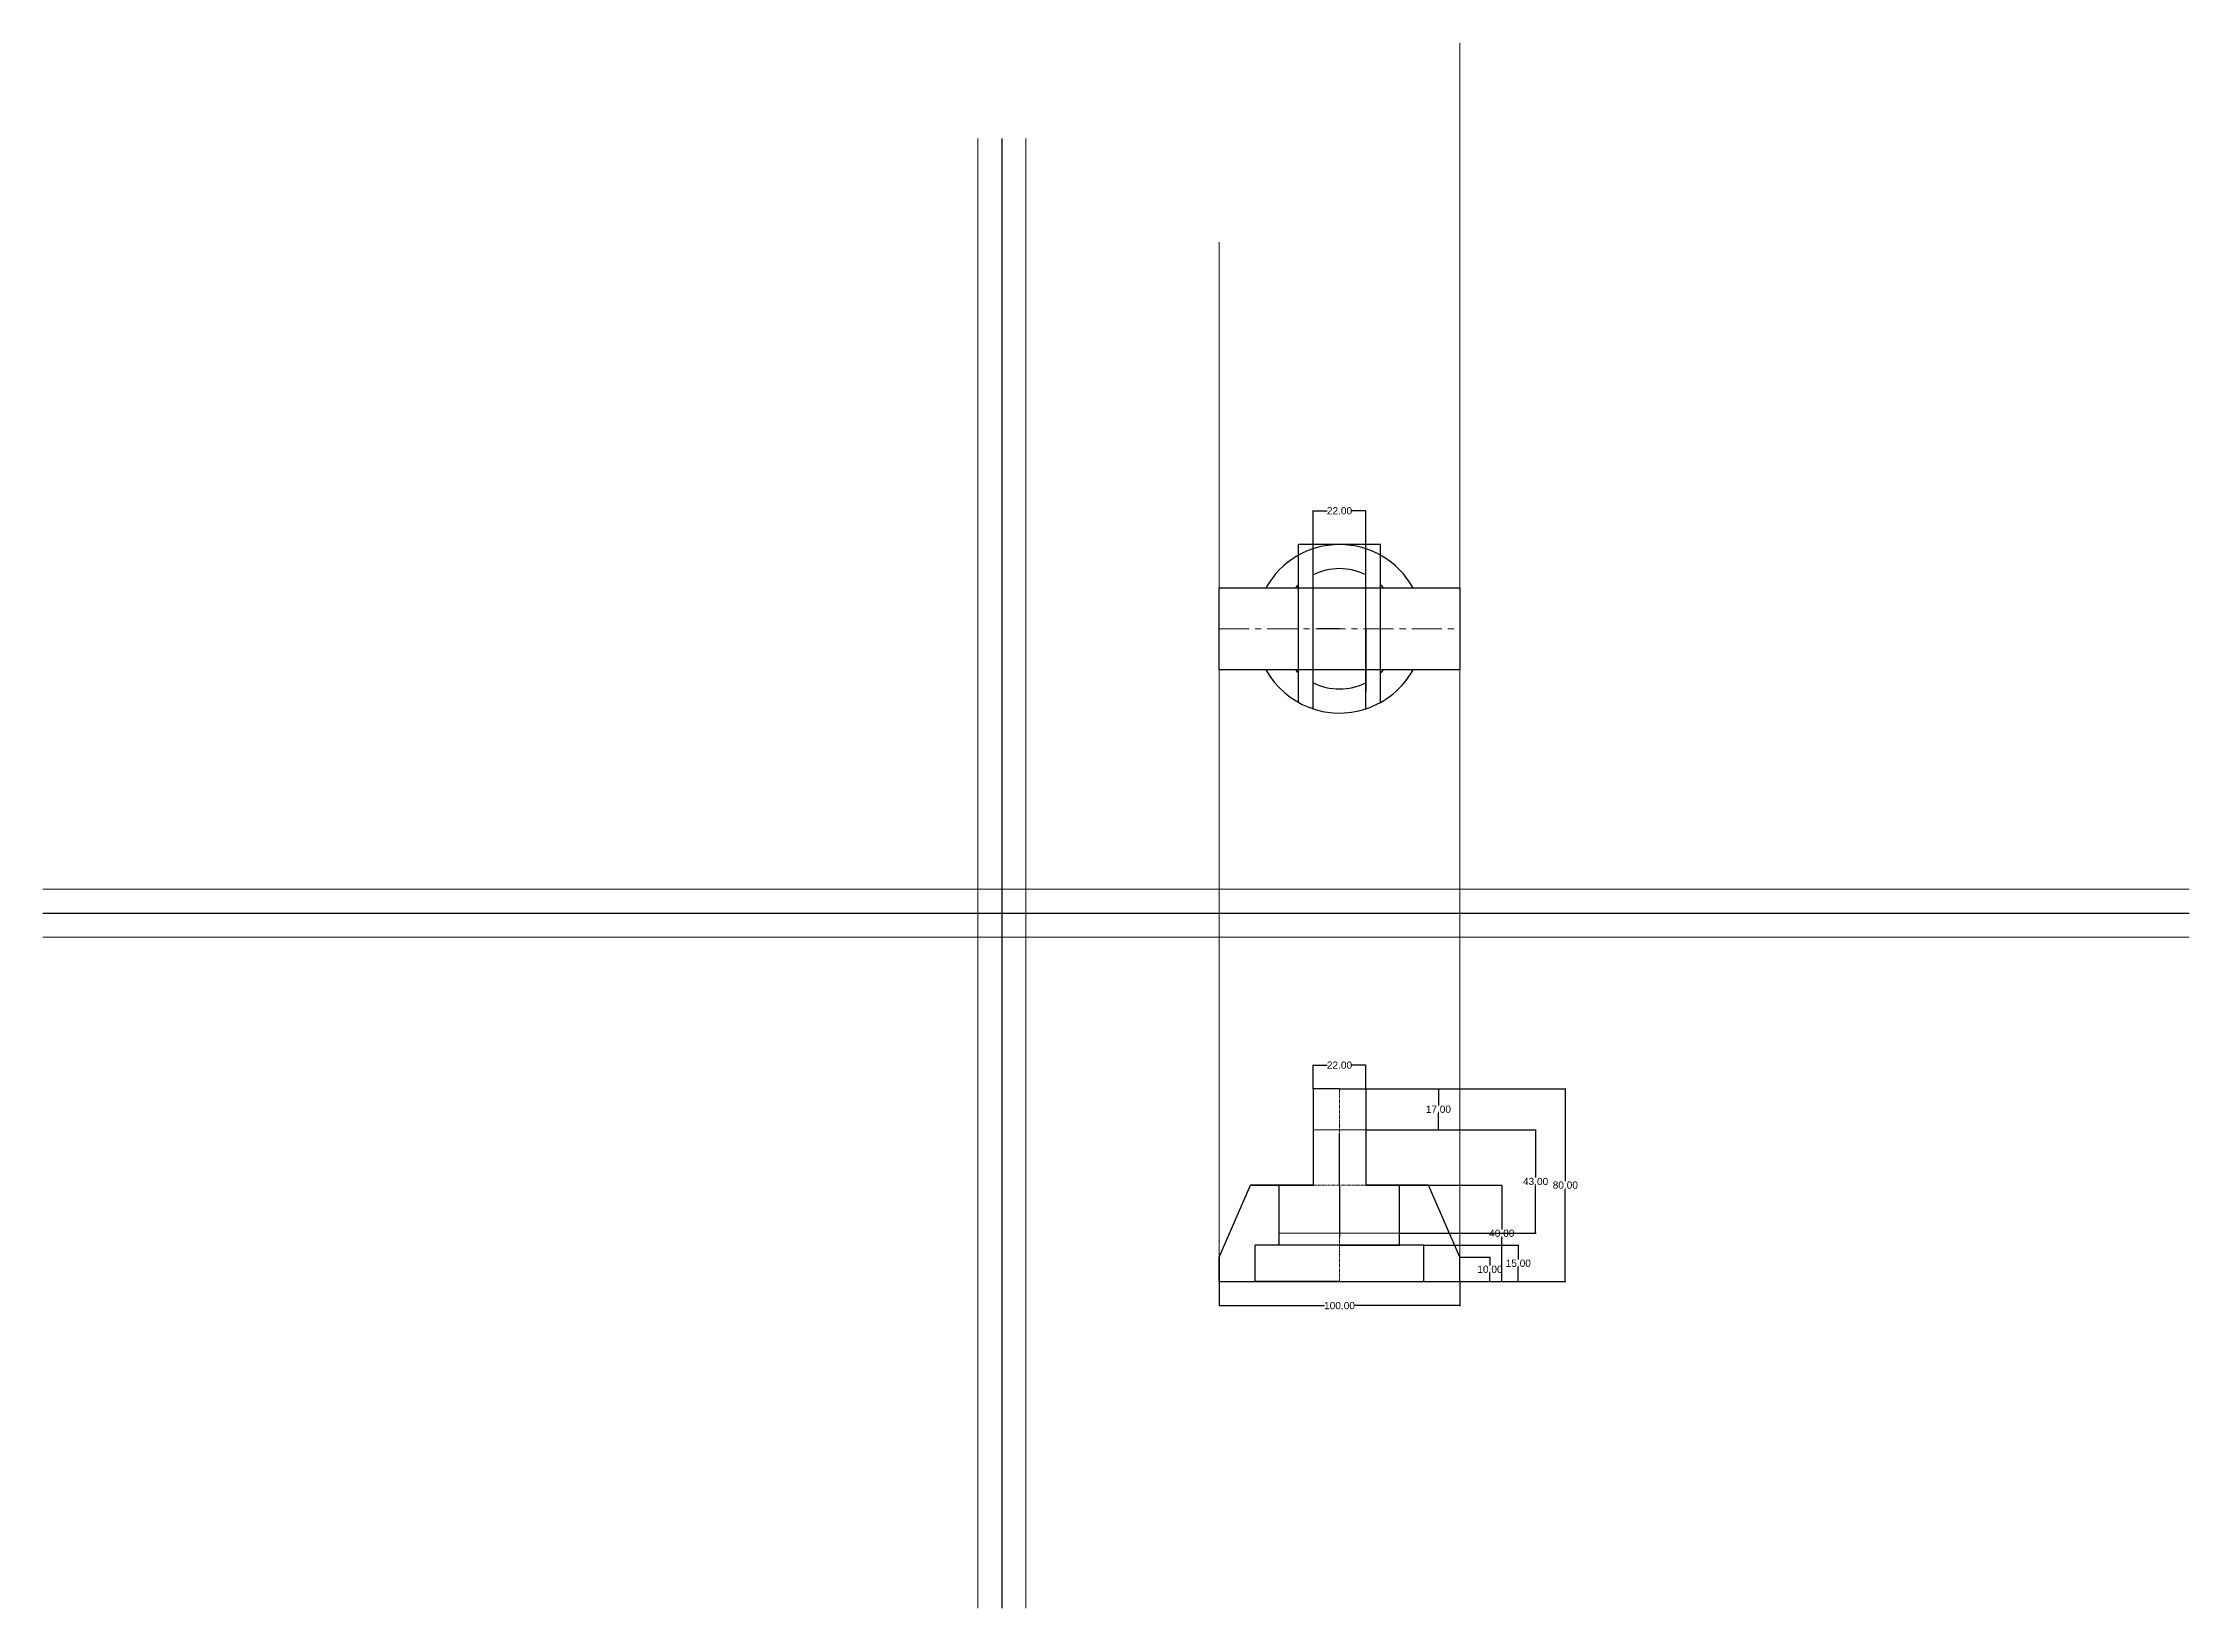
# Model space of a CAD drawing. Header units: millimetres. Extents: x -6852 to 59965, y -10230 to 31776.
# Drawn here: x 9074 to 9965, y -3437 to -2787 of the extents above; entities that cross this region are included whole.
import ezdxf

# ---------------------------------------------------------------- set-up
doc = ezdxf.new("R2010")
doc.units = ezdxf.units.MM
doc.header["$MEASUREMENT"] = 0
doc.linetypes.add('CENTER', pattern=[2, 1.25, -0.25, 0.25, -0.25])
doc.linetypes.add('HIDDEN', pattern=[0.375, 0.25, -0.125])
for name, color, linetype, lineweight in [('Center Line', 132, 'CENTER', 18), ('Dimension Line', 53, 'Continuous', 15), ('Hidden Lines', 10, 'HIDDEN', 13), ('Object line', 7, 'Continuous', 25)]:
    doc.layers.add(name, color=color, linetype=linetype, lineweight=lineweight)
doc.layers.add('Projection Line', color=7, linetype='Continuous', lineweight=9, transparency=0.75)
doc.styles.get("Standard").update_dxf_attribs({"font": 'arial.ttf'})
doc.dimstyles.get("Standard").update_dxf_attribs({"dimtxt": 3, "dimasz": 0.18, "dimexe": 0.18, "dimexo": 0.0625, "dimgap": 0.09, "dimtad": 0, "dimtih": 1, "dimtoh": 1, "dimzin": 0, "dimdsep": 46, "dimtxsty": 'Standard', "dimcen": 0.09, "dimadec": 0, "dimazin": 0, "dimtfac": 1, "dimtofl": 0, "dimtmove": 0, "dimatfit": 3, "dimfxl": 1, "dimtolj": 1, "dimtzin": 0, "dimarcsym": 0})

msp = doc.modelspace()

# ---------------------------------------------------------------- blocks, each defined once
blk = doc.blocks.new('*D230')
at = {"layer": 'Defpoints', "color": 0, "transparency": 16777216}
for p in [(9562.25, -3301.41), (9662.25, -3301.41), (9662.25, -3311.49)]:
    blk.add_point(p, dxfattribs=at)
at = {"layer": 'Dimension Line', "color": 0, "lineweight": -2, "transparency": 16777216}
for p, q in [((9562.25, -3301.47), (9562.25, -3311.67)), ((9662.25, -3301.47), (9662.25, -3311.67)), ((9562.43, -3311.49), (9606.08, -3311.49)), ((9662.07, -3311.49), (9618.42, -3311.49))]:
    blk.add_line(p, q, dxfattribs=at)
at = {"layer": 'Dimension Line', "color": 0, "transparency": 16777216}
for points in [[(9562.43, -3311.46), (9562.43, -3311.52), (9562.25, -3311.49)], [(9662.07, -3311.46), (9662.07, -3311.52), (9662.25, -3311.49)]]:
    blk.add_solid(points, dxfattribs=at)
at = {"layer": 'Dimension Line', "color": 0, "transparency": 16777216, "insert": (9612.25, -3311.49), "char_height": 3, "attachment_point": 5}
blk.add_mtext('\\A1;100.00', dxfattribs=at)
blk = doc.blocks.new('*D231')
at = {"layer": 'Defpoints', "color": 0, "transparency": 16777216}
for p in [(9647.25, -3286.41), (9647.25, -3301.41), (9686.54, -3301.41)]:
    blk.add_point(p, dxfattribs=at)
at = {"layer": 'Dimension Line', "color": 0, "lineweight": -2, "transparency": 16777216}
for p, q in [((9647.31, -3286.41), (9686.72, -3286.41)), ((9686.54, -3286.59), (9686.54, -3292.29)), ((9686.54, -3301.23), (9686.54, -3295.53)), ((9647.31, -3301.41), (9686.72, -3301.41))]:
    blk.add_line(p, q, dxfattribs=at)
at = {"layer": 'Dimension Line', "color": 0, "transparency": 16777216}
for points in [[(9686.51, -3286.59), (9686.57, -3286.59), (9686.54, -3286.41)], [(9686.51, -3301.23), (9686.57, -3301.23), (9686.54, -3301.41)]]:
    blk.add_solid(points, dxfattribs=at)
at = {"layer": 'Dimension Line', "color": 0, "transparency": 16777216, "insert": (9686.54, -3293.91), "char_height": 3, "attachment_point": 5}
blk.add_mtext('\\A1;15.00', dxfattribs=at)
blk = doc.blocks.new('*D232')
at = {"layer": 'Defpoints', "color": 0, "transparency": 16777216}
for p in [(9623.25, -3221.41), (9662.25, -3301.41), (9706.08, -3301.41)]:
    blk.add_point(p, dxfattribs=at)
at = {"layer": 'Dimension Line', "color": 0, "lineweight": -2, "transparency": 16777216}
for p, q in [((9623.31, -3221.41), (9706.26, -3221.41)), ((9706.08, -3221.59), (9706.08, -3259.79)), ((9706.08, -3301.23), (9706.08, -3263.03)), ((9662.31, -3301.41), (9706.26, -3301.41))]:
    blk.add_line(p, q, dxfattribs=at)
at = {"layer": 'Dimension Line', "color": 0, "transparency": 16777216}
for points in [[(9706.05, -3221.59), (9706.11, -3221.59), (9706.08, -3221.41)], [(9706.05, -3301.23), (9706.11, -3301.23), (9706.08, -3301.41)]]:
    blk.add_solid(points, dxfattribs=at)
at = {"layer": 'Dimension Line', "color": 0, "transparency": 16777216, "insert": (9706.08, -3261.41), "char_height": 3, "attachment_point": 5}
blk.add_mtext('\\A1;80.00', dxfattribs=at)
blk = doc.blocks.new('*D233')
at = {"layer": 'Defpoints', "color": 0, "transparency": 16777216}
for p in [(9623.25, -3211.58), (9601.25, -3221.41), (9623.25, -3221.41)]:
    blk.add_point(p, dxfattribs=at)
at = {"layer": 'Dimension Line', "color": 0, "lineweight": -2, "transparency": 16777216}
for p, q in [((9601.25, -3221.35), (9601.25, -3211.4)), ((9601.43, -3211.58), (9607.07, -3211.58)), ((9623.07, -3211.58), (9617.42, -3211.58)), ((9623.25, -3221.35), (9623.25, -3211.4))]:
    blk.add_line(p, q, dxfattribs=at)
at = {"layer": 'Dimension Line', "color": 0, "transparency": 16777216}
for points in [[(9601.43, -3211.55), (9601.43, -3211.61), (9601.25, -3211.58)], [(9623.07, -3211.55), (9623.07, -3211.61), (9623.25, -3211.58)]]:
    blk.add_solid(points, dxfattribs=at)
at = {"layer": 'Dimension Line', "color": 0, "transparency": 16777216, "insert": (9612.25, -3211.58), "char_height": 3, "attachment_point": 5}
blk.add_mtext('\\A1;22.00', dxfattribs=at)
blk = doc.blocks.new('*D234')
at = {"layer": 'Defpoints', "color": 0, "transparency": 16777216}
for p in [(9662.25, -3291.41), (9662.25, -3301.41), (9674.77, -3301.41)]:
    blk.add_point(p, dxfattribs=at)
at = {"layer": 'Dimension Line', "color": 0, "lineweight": -2, "transparency": 16777216}
for p, q in [((9662.31, -3291.41), (9674.95, -3291.41)), ((9674.77, -3291.59), (9674.77, -3294.79)), ((9674.77, -3301.23), (9674.77, -3298.03)), ((9662.31, -3301.41), (9674.95, -3301.41))]:
    blk.add_line(p, q, dxfattribs=at)
at = {"layer": 'Dimension Line', "color": 0, "transparency": 16777216}
for points in [[(9674.74, -3291.59), (9674.8, -3291.59), (9674.77, -3291.41)], [(9674.74, -3301.23), (9674.8, -3301.23), (9674.77, -3301.41)]]:
    blk.add_solid(points, dxfattribs=at)
at = {"layer": 'Dimension Line', "color": 0, "transparency": 16777216, "insert": (9674.77, -3296.41), "char_height": 3, "attachment_point": 5}
blk.add_mtext('\\A1;10.00', dxfattribs=at)
blk = doc.blocks.new('*D235')
at = {"layer": 'Defpoints', "color": 0, "transparency": 16777216}
for p in [(9649.25, -3261.41), (9662.25, -3301.41), (9679.68, -3301.41)]:
    blk.add_point(p, dxfattribs=at)
at = {"layer": 'Dimension Line', "color": 0, "lineweight": -2, "transparency": 16777216}
for p, q in [((9649.31, -3261.41), (9679.86, -3261.41)), ((9679.68, -3261.59), (9679.68, -3279.79)), ((9679.68, -3301.23), (9679.68, -3283.03)), ((9662.31, -3301.41), (9679.86, -3301.41))]:
    blk.add_line(p, q, dxfattribs=at)
at = {"layer": 'Dimension Line', "color": 0, "transparency": 16777216}
for points in [[(9679.65, -3261.59), (9679.71, -3261.59), (9679.68, -3261.41)], [(9679.65, -3301.23), (9679.71, -3301.23), (9679.68, -3301.41)]]:
    blk.add_solid(points, dxfattribs=at)
at = {"layer": 'Dimension Line', "color": 0, "transparency": 16777216, "insert": (9679.68, -3281.41), "char_height": 3, "attachment_point": 5}
blk.add_mtext('\\A1;40.00', dxfattribs=at)
blk = doc.blocks.new('*D236')
at = {"layer": 'Defpoints', "color": 0, "transparency": 16777216}
for p in [(9623.25, -3238.41), (9637.25, -3281.41), (9693.73, -3281.41)]:
    blk.add_point(p, dxfattribs=at)
at = {"layer": 'Dimension Line', "color": 0, "lineweight": -2, "transparency": 16777216}
for p, q in [((9623.31, -3238.41), (9693.91, -3238.41)), ((9693.73, -3238.59), (9693.73, -3258.29)), ((9693.73, -3281.23), (9693.73, -3261.53)), ((9637.31, -3281.41), (9693.91, -3281.41))]:
    blk.add_line(p, q, dxfattribs=at)
at = {"layer": 'Dimension Line', "color": 0, "transparency": 16777216}
for points in [[(9693.7, -3238.59), (9693.76, -3238.59), (9693.73, -3238.41)], [(9693.7, -3281.23), (9693.76, -3281.23), (9693.73, -3281.41)]]:
    blk.add_solid(points, dxfattribs=at)
at = {"layer": 'Dimension Line', "color": 0, "transparency": 16777216, "insert": (9693.73, -3259.91), "char_height": 3, "attachment_point": 5}
blk.add_mtext('\\A1;43.00', dxfattribs=at)
blk = doc.blocks.new('*D237')
at = {"layer": 'Defpoints', "color": 0, "transparency": 16777216}
for p in [(9623.25, -3221.41), (9623.25, -3238.41), (9653.34, -3238.41)]:
    blk.add_point(p, dxfattribs=at)
at = {"layer": 'Dimension Line', "color": 0, "lineweight": -2, "transparency": 16777216}
for p, q in [((9623.31, -3221.41), (9653.52, -3221.41)), ((9653.34, -3221.59), (9653.34, -3228.29)), ((9653.34, -3238.23), (9653.34, -3231.53)), ((9623.31, -3238.41), (9653.52, -3238.41))]:
    blk.add_line(p, q, dxfattribs=at)
at = {"layer": 'Dimension Line', "color": 0, "transparency": 16777216}
for points in [[(9653.31, -3221.59), (9653.37, -3221.59), (9653.34, -3221.41)], [(9653.31, -3238.23), (9653.37, -3238.23), (9653.34, -3238.41)]]:
    blk.add_solid(points, dxfattribs=at)
at = {"layer": 'Dimension Line', "color": 0, "transparency": 16777216, "insert": (9653.34, -3229.91), "char_height": 3, "attachment_point": 5}
blk.add_mtext('\\A1;17.00', dxfattribs=at)
blk = doc.blocks.new('*D238')
at = {"layer": 'Defpoints', "color": 0, "transparency": 16777216}
for p in [(9623.25, -2981.27), (9601.25, -2997.07), (9623.25, -2997.07)]:
    blk.add_point(p, dxfattribs=at)
at = {"layer": 'Object line', "color": 0, "lineweight": -2, "transparency": 16777216}
for p, q in [((9601.25, -2997.01), (9601.25, -2981.09)), ((9601.43, -2981.27), (9607.07, -2981.27)), ((9623.07, -2981.27), (9617.42, -2981.27)), ((9623.25, -2997.01), (9623.25, -2981.09))]:
    blk.add_line(p, q, dxfattribs=at)
at = {"layer": 'Object line', "color": 0, "transparency": 16777216}
for points in [[(9601.43, -2981.24), (9601.43, -2981.3), (9601.25, -2981.27)], [(9623.07, -2981.24), (9623.07, -2981.3), (9623.25, -2981.27)]]:
    blk.add_solid(points, dxfattribs=at)
at = {"layer": 'Object line', "color": 0, "transparency": 16777216, "insert": (9612.25, -2981.27), "char_height": 3, "attachment_point": 5}
blk.add_mtext('\\A1;22.00', dxfattribs=at)

# ---------------------------------------------------------------- dimensions: what is measured, and where the dimension line sits
at = {"layer": 'Dimension Line'}
for base, p1, p2, picture, middle in [((9623.247, -3211.581), (9601.247, -3221.41), (9623.247, -3221.41), '*D233', (9612.247, -3211.581)), ((9662.247, -3311.495), (9562.247, -3301.41), (9662.247, -3301.41), '*D230', (9612.247, -3311.495))]:
    dim = msp.add_linear_dim(base=base, p1=p1, p2=p2, dimstyle='Standard', dxfattribs=at)
    dim.commit()
    dim.dimension.update_dxf_attribs({"geometry": picture, "text_midpoint": middle})
for base, p1, p2, picture, middle in [((9706.081, -3301.41), (9623.247, -3221.41), (9662.247, -3301.41), '*D232', (9706.081, -3261.41)), ((9653.341, -3238.41), (9623.247, -3221.41), (9623.247, -3238.41), '*D237', (9653.341, -3229.91)), ((9693.731, -3281.41), (9623.247, -3238.41), (9637.247, -3281.41), '*D236', (9693.731, -3259.91)), ((9679.684, -3301.41), (9649.247, -3261.41), (9662.247, -3301.41), '*D235', (9679.684, -3281.41)), ((9686.544, -3301.41), (9647.247, -3286.41), (9647.247, -3301.41), '*D231', (9686.544, -3293.91)), ((9674.769, -3301.41), (9662.247, -3291.41), (9662.247, -3301.41), '*D234', (9674.769, -3296.41))]:
    dim = msp.add_linear_dim(base=base, p1=p1, p2=p2, angle=90, dimstyle='Standard', dxfattribs=at)
    dim.commit()
    dim.dimension.update_dxf_attribs({"geometry": picture, "text_midpoint": middle})
at = {"layer": 'Object line'}
dim = msp.add_linear_dim(base=(9623.247, -2981.265), p1=(9601.247, -2997.07), p2=(9623.247, -2997.07), dimstyle='Standard', dxfattribs=at)
dim.commit()
dim.dimension.update_dxf_attribs({"geometry": '*D238', "text_midpoint": (9612.247, -2981.265)})

# ---------------------------------------------------------------- linework, layer by layer
for p, q in [((9471.965, -2826.621), (9471.965, -3437.136)), ((9073.548, -3148.427), (9965.241, -3148.427)), ((9612.247, -3221.41), (9601.247, -3221.41)), ((9601.247, -3221.41), (9601.247, -3261.41)), ((9612.247, -3221.41), (9623.247, -3221.41)), ((9623.247, -3221.41), (9623.247, -3261.41)), ((9612.247, -3261.41), (9612.247, -3239.91)), ((9562.247, -3291.41), (9575.247, -3261.41)), ((9575.247, -3261.41), (9601.247, -3261.41)), ((9601.247, -3261.41), (9575.247, -3261.41)), ((9587.247, -3286.41), (9587.247, -3261.41)), ((9612.247, -3261.41), (9612.247, -3282.91)), ((9649.247, -3261.41), (9623.247, -3261.41)), ((9623.247, -3261.41), (9649.247, -3261.41)), ((9637.247, -3286.41), (9637.247, -3261.41)), ((9662.247, -3291.41), (9649.247, -3261.41)), ((9577.247, -3301.41), (9577.247, -3286.41)), ((9647.247, -3286.41), (9577.247, -3286.41)), ((9612.247, -3286.41), (9587.247, -3286.41)), ((9612.247, -3286.41), (9637.247, -3286.41)), ((9647.247, -3301.41), (9647.247, -3286.41)), ((9647.247, -3301.41), (9647.247, -3286.41)), ((9562.247, -3301.41), (9562.247, -3291.41)), ((9662.247, -3301.41), (9662.247, -3291.41)), ((9612.247, -3301.41), (9577.247, -3301.41)), ((9612.247, -3301.41), (9577.247, -3301.41)), ((9612.247, -3301.41), (9647.247, -3301.41))]:
    msp.add_line(p, q)
msp.add_lwpolyline([(9562.247, -3291.41), (9562.247, -3301.41), (9662.247, -3301.41), (9662.247, -3291.41)])
at = {"layer": 'Center Line', "ltscale": 10}
msp.add_line((9562.247, -3030.296), (9662.247, -3030.296), dxfattribs=at)
at = {"layer": 'Center Line'}
for p, q in [((9612.247, -3301.41), (9612.247, -3221.41)), ((9575.247, -3261.41), (9649.247, -3261.41))]:
    msp.add_line(p, q, dxfattribs=at)
at = {"layer": 'Hidden Lines'}
for p, q in [((9601.247, -3238.41), (9623.247, -3238.41)), ((9587.247, -3281.41), (9637.247, -3281.41))]:
    msp.add_line(p, q, dxfattribs=at)
at = {"layer": 'Object line'}
for p, q in [((9595.247, -3060.891), (9595.247, -2995.296)), ((9629.247, -3060.891), (9629.247, -2995.296)), ((9601.247, -3052.746), (9601.247, -2997.07)), ((9623.247, -3052.746), (9623.247, -2997.07)), ((9562.247, -3047.296), (9562.247, -3013.296)), ((9562.247, -3013.296), (9662.247, -3013.296)), ((9662.247, -3013.296), (9662.247, -3047.296)), ((9612.247, -3030.296), (9603.247, -3030.296)), ((9623.247, -3030.296), (9623.247, -3056.296)), ((9662.247, -3047.296), (9562.247, -3047.296)), ((9601.247, -3063.523), (9601.247, -3052.746)), ((9623.247, -3063.523), (9623.247, -3052.746))]:
    msp.add_line(p, q, dxfattribs=at)
msp.add_lwpolyline([(9629.247, -2995.296), (9595.247, -2995.296)], dxfattribs=at)
for radius, start, end in [(35, 90, 150.940719), (35, 29.059281, 90), (25, 132.843643, 137.156357), (25, 63.896119, 116.103881), (25, 42.843643, 47.156357), (35, 209.059281, 288.317698), (25, 222.843643, 227.156357), (35, 288.317698, 330.940719), (25, 312.843643, 317.156357), (25, 243.896119, 296.103881)]:
    msp.add_arc((9612.247, -3030.296), radius, start, end, dxfattribs=at)
at = {"layer": 'Projection Line'}
for p, q in [((9662.247, -3301.41), (9662.247, -2786.884)), ((9461.965, -2826.621), (9461.965, -3437.136)), ((9481.965, -2826.621), (9481.965, -3437.136)), ((9562.247, -3306.574), (9562.247, -2869.642)), ((9073.548, -3138.427), (9965.241, -3138.427)), ((9073.548, -3158.427), (9965.241, -3158.427))]:
    msp.add_line(p, q, dxfattribs=at)

msp.set_redraw_order([(e.dxf.handle, doc.entitydb.next_handle()) for e in msp.query("TEXT MTEXT ATTDEF DIMENSION ARC_DIMENSION")])  # texts and dimensions are drawn at this point

doc.saveas('drawing.dxf')
